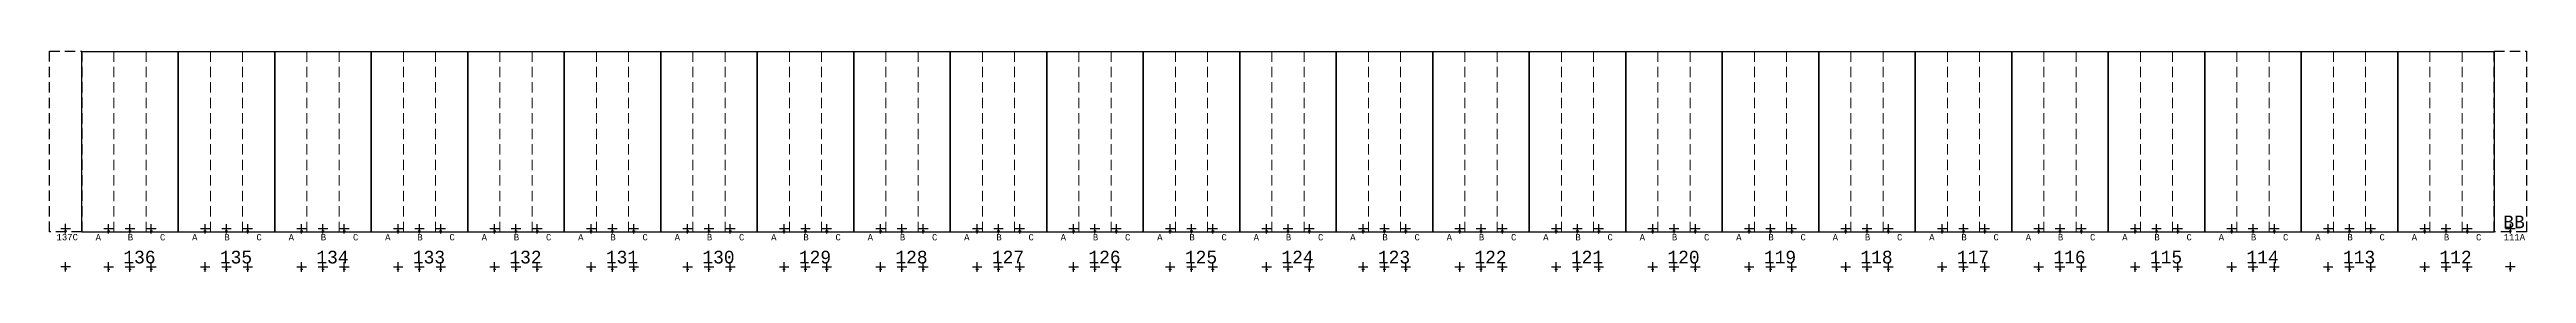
# Model space of a CAD drawing. Header units: millimetres. Extents: x 943 to 655635, y 611 to 177910.
# Drawn here: x 943 to 79175, y 9610 to 16554 of the extents above; entities that cross this region are included whole.
import ezdxf

# ---------------------------------------------------------------- set-up
doc = ezdxf.new("R2010")
doc.units = ezdxf.units.MM
doc.linetypes.add('DASHED', pattern=[0.75, 0.5, -0.25])
doc.layers.add('Bin location transponder', color=250, linetype='Continuous')
doc.layers.add('WF_numbers', color=6, linetype='Continuous')
for name, color, linetype, lineweight in [('WF buffer', 1, 'DASHED', 30), ('WF transponder', 3, 'Continuous', 30), ('WF_all_bays', 5, 'Continuous', 30), ('WF_sketch_stock_areas', 30, 'Continuous', 30)]:
    doc.layers.add(name, color=color, linetype=linetype, lineweight=lineweight)
doc.styles.add('WF_txt', font='consola.ttf')

msp = doc.modelspace()

# ---------------------------------------------------------------- texts
at = {"layer": 'WF_numbers', "linetype": 'DASHED', "attachment_point": 1, "style": 'WF_txt'}
for s, width, heights, insert, char_height in [('BB', 400, [0], (78445, 11381, -364828), 400), ('137C', 423.53, [206], (1162, 10802, -81139), 200), ('136', 423.53, [0], (3275, 10272, -362), 400), ('135', 423.53, [0], (6323, 10272, -362), 400), ('134', 423.53, [0], (9371, 10272, -362), 400), ('133', 423.53, [0], (12419, 10272, -362), 400), ('132', 423.53, [0], (15467, 10272, -362), 400), ('131', 423.53, [0], (18515, 10272, -362), 400), ('130', 423.53, [0], (21563, 10272, -362), 400), ('129', 423.53, [0], (24611, 10272, -362), 400), ('128', 423.53, [0], (27659, 10272, -362), 400), ('127', 423.53, [0], (30707, 10272, -362), 400), ('126', 423.53, [0], (33755, 10272, -362), 400), ('125', 423.53, [0], (36803, 10272, -362), 400), ('124', 423.53, [0], (39851, 10272, -362), 400), ('123', 423.53, [0], (42899, 10272, -362), 400), ('122', 423.53, [0], (45947, 10272, -362), 400), ('121', 423.53, [0], (48995, 10272, -362), 400), ('120', 423.53, [0], (52043, 10272, -362), 400), ('119', 423.53, [0], (55091, 10272, -362), 400), ('118', 423.53, [0], (58139, 10272, -362), 400), ('117', 423.53, [0], (61187, 10272, -362), 400), ('116', 423.53, [0], (64235, 10272, -362), 400), ('115', 423.53, [0], (67283, 10272, -362), 400), ('114', 423.53, [0], (70331, 10272, -362), 400), ('113', 423.53, [0], (73379, 10272, -362), 400), ('112', 423.53, [0], (76427, 10272, -362), 400)]:
    msp.add_mtext_dynamic_manual_height_columns(s, width=width, gutter_width=2118, heights=heights, dxfattribs=dict(at, insert=insert, char_height=char_height))
at = {"layer": 'WF_numbers', "linetype": 'DASHED', "insert": (78453, 10802, -121166), "char_height": 200, "attachment_point": 1, "rotation": 0, "style": 'WF_txt'}
msp.add_mtext_dynamic_manual_height_columns('111A', width=423.53, gutter_width=2118, heights=[206], dxfattribs=at)

# ---------------------------------------------------------------- blocks, each defined once
blk = doc.blocks.new('Bin location transponder')
at = {"layer": 'Bin location transponder', "color": 3, "lineweight": 30}
for p, q in [((-600, 0), (600, 0)), ((-150, 300), (150, 300)), ((0, 600), (0, -600))]:
    blk.add_line(p, q, dxfattribs=at)
blk = doc.blocks.new('WF 120x224in bay')
at = {"layer": 'WF_all_bays', "linetype": 'DASHED', "lineweight": 5, "ltscale": 650}
for p, q in [((1016, 5690), (1016, 0)), ((2032, 5690), (2032, 0))]:
    blk.add_line(p, q, dxfattribs=at)
at = {"layer": 'WF_all_bays'}
blk.add_lwpolyline([(0, 5690), (3048, 5690), (3048, 0), (0, 0)], close=True, dxfattribs=at)
at = {"layer": 'WF transponder', "xscale": 0.25, "yscale": 0.25, "zscale": 0.25, "rotation": 180.0000000062352}
for p in [(850, 100), (1524, 100), (2198, 100), (850, -1100), (1524, -1100), (2198, -1100)]:
    blk.add_blockref('Bin location transponder', p, dxfattribs=at)
at = {"layer": 'WF_numbers', "linetype": 'DASHED', "char_height": 200, "attachment_point": 1, "rotation": 0, "style": 'WF_txt'}
for s, insert in [('A', (439, -62, -723)), ('B', (1455, -62, -723)), ('C', (2471, -62, -723))]:
    blk.add_mtext_dynamic_manual_height_columns(s, width=423.53, gutter_width=2118, heights=[0], dxfattribs=dict(at, insert=insert))
blk = doc.blocks.new('WF 40x224in buffer')
at = {"layer": 'WF buffer', "ltscale": 650}
blk.add_lwpolyline([(0, 5690), (1016, 5690), (1016, 0), (0, 0)], close=True, dxfattribs=at)
at = {"layer": 'WF transponder', "xscale": 0.25, "yscale": 0.25, "zscale": 0.25, "rotation": 180.0000000062352}
for p in [(508, 100), (508, -1100)]:
    blk.add_blockref('Bin location transponder', p, dxfattribs=at)

# ---------------------------------------------------------------- block references
at = {"layer": 'WF_all_bays'}
for p in [(1959, 10860, -362), (5007, 10860, -362), (8055, 10860, -362), (11103, 10860, -362), (14151, 10860, -362), (17199, 10860, -362), (20247, 10860, -362), (23295, 10860, -362), (26343, 10860, -362), (29391, 10860, -362), (32439, 10860, -362), (35487, 10860, -362), (38535, 10860, -362), (41583, 10860, -362), (44631, 10860, -362), (47679, 10860, -362), (50727, 10860, -362), (53775, 10860, -362), (56823, 10860, -362), (59871, 10860, -362), (62919, 10860, -362), (65967, 10860, -362), (69015, 10860, -362), (72063, 10860, -362), (75111, 10860, -362)]:
    msp.add_blockref('WF 120x224in bay', p, dxfattribs=at)
at = {"layer": 'WF_sketch_stock_areas'}
for p in [(943, 10865, -80416), (78159, 10865, -120443)]:
    msp.add_blockref('WF 40x224in buffer', p, dxfattribs=at)

msp.set_redraw_order([(e.dxf.handle, doc.entitydb.next_handle()) for e in msp.query("TEXT MTEXT ATTDEF DIMENSION ARC_DIMENSION")])  # texts and dimensions are drawn at this point

doc.saveas('drawing.dxf')
